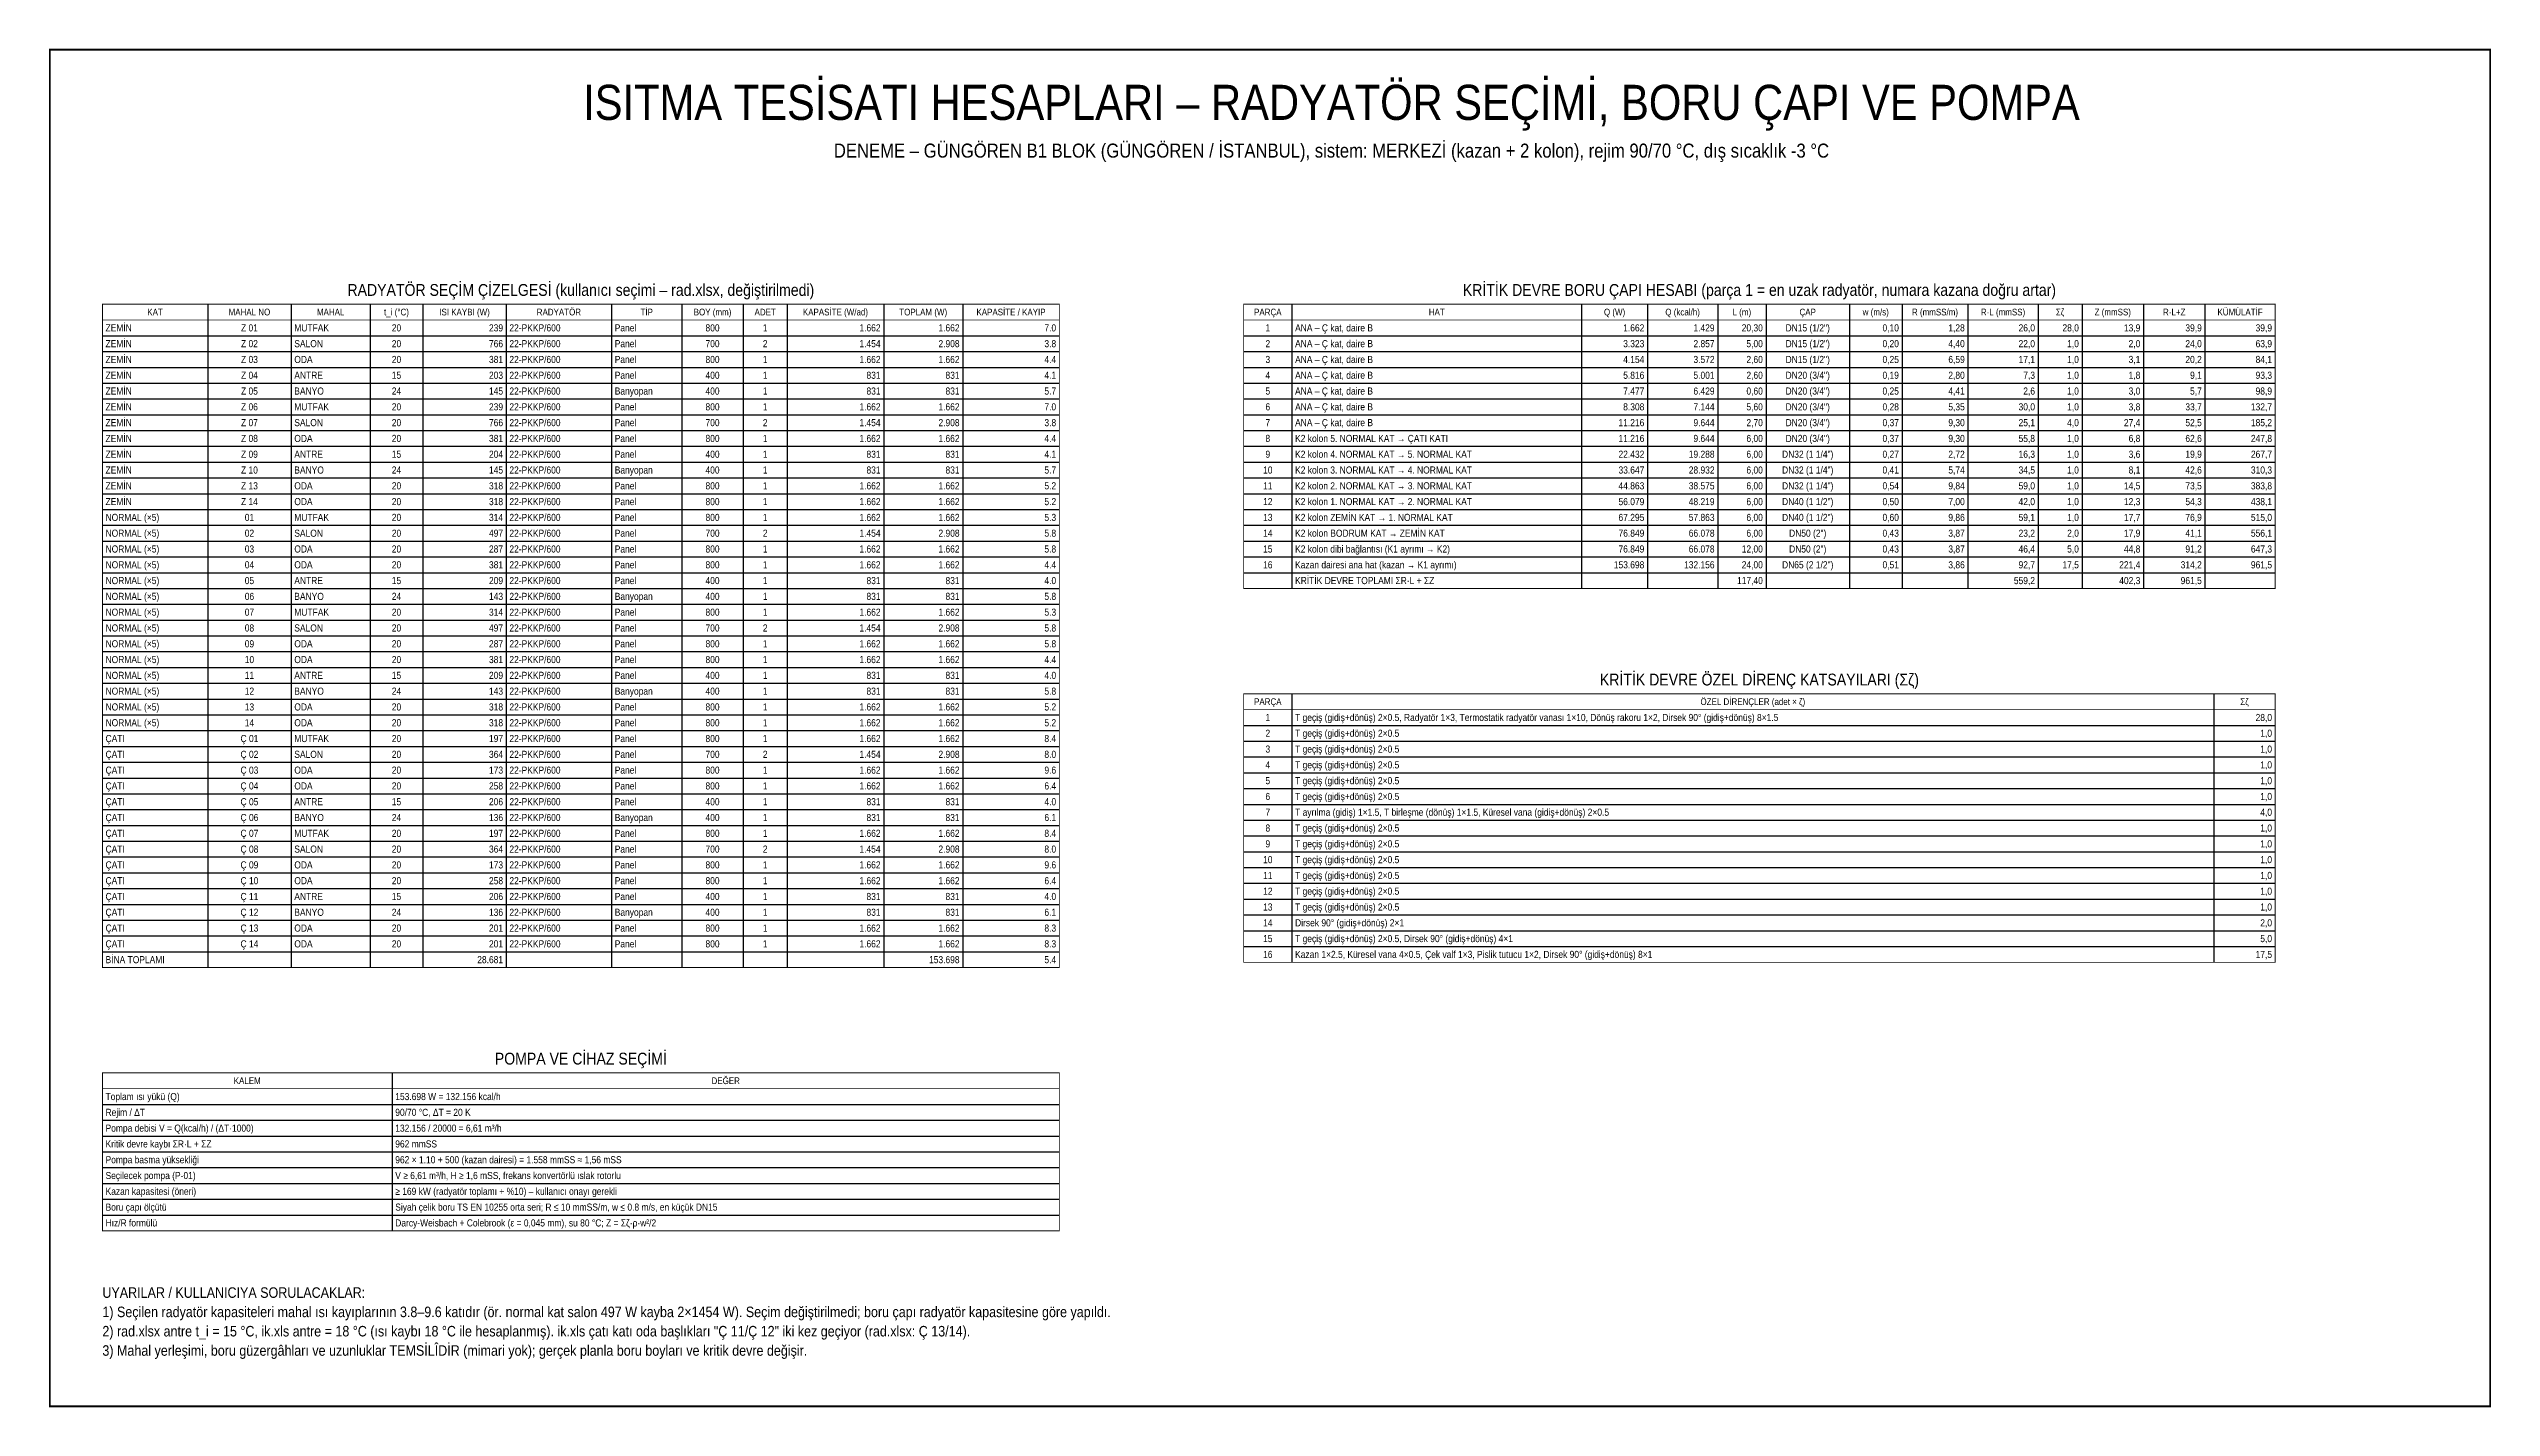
# Model space of a CAD drawing. Header units: centimetres. Extents: x -61 to 10101, y -10257 to 1521.
# Drawn here: x -61 to 2721, y -10257 to -8709 of the extents above; entities that cross this region are included whole.
import ezdxf
from ezdxf.enums import TextEntityAlignment as Align

# ---------------------------------------------------------------- set-up
doc = ezdxf.new("R2010")
doc.units = ezdxf.units.CM
for name, color, linetype in [('ROTAS-BASLIK', 7, 'Continuous'), ('ROTAS-DENEME', 1, 'Continuous'), ('ROTAS-PAFTA', 7, 'Continuous'), ('ROTAS-TABLO', 7, 'Continuous'), ('ROTAS-YAZI', 7, 'Continuous')]:
    doc.layers.add(name, color=color, linetype=linetype)
doc.styles.add('ROTAS', font='arial.ttf')

msp = doc.modelspace()

# ---------------------------------------------------------------- texts
at = {"layer": 'ROTAS-BASLIK', "style": 'ROTAS', "width": 0.85}
for s, height, p in [('ISITMA TESİSATI HESAPLARI – RADYATÖR SEÇİMİ, BORU ÇAPI VE POMPA', 40, (1400, -8770)), ('RADYATÖR SEÇİM ÇİZELGESİ (kullanıcı seçimi – rad.xlsx, değiştirilmedi)', 13.5, (545, -8983.8)), ('KRİTİK DEVRE BORU ÇAPI HESABI (parça 1 = en uzak radyatör, numara kazana doğru artar)', 13.5, (1887.5, -8983.8)), ('KRİTİK DEVRE ÖZEL DİRENÇ KATSAYILARI (Σζ)', 13.5, (1887.5, -9427.8)), ('POMPA VE CİHAZ SEÇİMİ', 13.5, (545, -9859.8))]:
    msp.add_text(s, height=height, dxfattribs=at).set_placement(p, align=Align.MIDDLE_CENTER)
at = {"layer": 'ROTAS-DENEME', "style": 'ROTAS', "width": 0.85}
msp.add_text('DENEME – GÜNGÖREN B1 BLOK (GÜNGÖREN / İSTANBUL), sistem: MERKEZİ (kazan + 2 kolon), rejim 90/70 °C, dış sıcaklık -3 °C', height=16, dxfattribs=at).set_placement((1400, -8825), align=Align.MIDDLE_CENTER)
msp.add_text('UYARILAR / KULLANICIYA SORULACAKLAR:', height=12, dxfattribs=at).set_placement((0, -10136), align=Align.BOTTOM_LEFT)
at = {"layer": 'ROTAS-TABLO', "style": 'ROTAS', "width": 0.85}
for s, height, p in [('KAT', 7.65, (60, -9009)), ('MAHAL NO', 7.65, (167.5, -9009)), ('MAHAL', 7.65, (260, -9009)), ('t_i (°C)', 7.65, (335, -9009)), ('ISI KAYBI (W)', 7.65, (412.5, -9009)), ('RADYATÖR', 7.65, (520, -9009)), ('TİP', 7.65, (620, -9009)), ('BOY (mm)', 7.65, (695, -9009)), ('ADET', 7.65, (755, -9009)), ('KAPASİTE (W/ad)', 7.65, (835, -9009)), ('TOPLAM (W)', 7.65, (935, -9009)), ('KAPASİTE / KAYIP', 7.65, (1035, -9009)), ('PARÇA', 7.65, (1327.5, -9009)), ('HAT', 7.65, (1520, -9009)), ('Q (W)', 7.65, (1722.5, -9009)), ('Q (kcal/h)', 7.65, (1800, -9009)), ('L (m)', 7.65, (1867.5, -9009)), ('ÇAP', 7.65, (1942.5, -9009)), ('w (m/s)', 7.65, (2020, -9009)), ('R (mmSS/m)', 7.65, (2087.5, -9009)), ('R·L (mmSS)', 7.65, (2165, -9009)), ('Σζ', 7.65, (2230, -9009)), ('Z (mmSS)', 7.65, (2290, -9009)), ('R·L+Z', 7.65, (2360, -9009)), ('KÜMÜLATİF', 7.65, (2435, -9009)), ('Z 01', 8.1, (167.5, -9027)), ('Z 02', 8.1, (167.5, -9045)), ('20', 8.1, (335, -9027)), ('20', 8.1, (335, -9045)), ('800', 8.1, (695, -9027)), ('700', 8.1, (695, -9045)), ('2', 8.1, (755, -9045)), ('1', 8.1, (755, -9027)), ('2', 8.1, (1327.5, -9045)), ('1', 8.1, (1327.5, -9027)), ('DN15 (1/2")', 8.1, (1942.5, -9027)), ('DN15 (1/2")', 8.1, (1942.5, -9045)), ('Z 03', 8.1, (167.5, -9063)), ('20', 8.1, (335, -9063)), ('800', 8.1, (695, -9063)), ('1', 8.1, (755, -9063)), ('3', 8.1, (1327.5, -9063)), ('DN15 (1/2")', 8.1, (1942.5, -9063)), ('Z 04', 8.1, (167.5, -9081)), ('Z 05', 8.1, (167.5, -9099)), ('24', 8.1, (335, -9099)), ('15', 8.1, (335, -9081)), ('400', 8.1, (695, -9081)), ('400', 8.1, (695, -9099)), ('1', 8.1, (755, -9081)), ('1', 8.1, (755, -9099)), ('4', 8.1, (1327.5, -9081)), ('5', 8.1, (1327.5, -9099)), ('DN20 (3/4")', 8.1, (1942.5, -9081)), ('DN20 (3/4")', 8.1, (1942.5, -9099)), ('Z 06', 8.1, (167.5, -9117)), ('20', 8.1, (335, -9117)), ('800', 8.1, (695, -9117)), ('1', 8.1, (755, -9117)), ('6', 8.1, (1327.5, -9117)), ('DN20 (3/4")', 8.1, (1942.5, -9117)), ('Z 07', 8.1, (167.5, -9135)), ('Z 08', 8.1, (167.5, -9153)), ('20', 8.1, (335, -9135)), ('20', 8.1, (335, -9153)), ('800', 8.1, (695, -9153)), ('700', 8.1, (695, -9135)), ('2', 8.1, (755, -9135)), ('1', 8.1, (755, -9153)), ('8', 8.1, (1327.5, -9153)), ('7', 8.1, (1327.5, -9135)), ('DN20 (3/4")', 8.1, (1942.5, -9135)), ('DN20 (3/4")', 8.1, (1942.5, -9153)), ('Z 09', 8.1, (167.5, -9171)), ('15', 8.1, (335, -9171)), ('400', 8.1, (695, -9171)), ('1', 8.1, (755, -9171)), ('9', 8.1, (1327.5, -9171)), ('DN32 (1 1/4")', 8.1, (1942.5, -9171)), ('Z 10', 8.1, (167.5, -9189)), ('Z 13', 8.1, (167.5, -9207)), ('24', 8.1, (335, -9189)), ('20', 8.1, (335, -9207)), ('400', 8.1, (695, -9189)), ('800', 8.1, (695, -9207)), ('1', 8.1, (755, -9189)), ('1', 8.1, (755, -9207)), ('10', 8.1, (1327.5, -9189)), ('11', 8.1, (1327.5, -9207)), ('DN32 (1 1/4")', 8.1, (1942.5, -9189)), ('DN32 (1 1/4")', 8.1, (1942.5, -9207)), ('Z 14', 8.1, (167.5, -9225)), ('20', 8.1, (335, -9225)), ('800', 8.1, (695, -9225)), ('1', 8.1, (755, -9225)), ('12', 8.1, (1327.5, -9225)), ('DN40 (1 1/2")', 8.1, (1942.5, -9225)), ('01', 8.1, (167.5, -9243)), ('02', 8.1, (167.5, -9261)), ('20', 8.1, (335, -9243)), ('20', 8.1, (335, -9261)), ('800', 8.1, (695, -9243)), ('700', 8.1, (695, -9261)), ('2', 8.1, (755, -9261)), ('1', 8.1, (755, -9243)), ('13', 8.1, (1327.5, -9243)), ('14', 8.1, (1327.5, -9261)), ('DN40 (1 1/2")', 8.1, (1942.5, -9243)), ('DN50 (2")', 8.1, (1942.5, -9261)), ('03', 8.1, (167.5, -9279)), ('20', 8.1, (335, -9279)), ('800', 8.1, (695, -9279)), ('1', 8.1, (755, -9279)), ('15', 8.1, (1327.5, -9279)), ('DN50 (2")', 8.1, (1942.5, -9279)), ('04', 8.1, (167.5, -9297)), ('05', 8.1, (167.5, -9315)), ('20', 8.1, (335, -9297)), ('15', 8.1, (335, -9315)), ('400', 8.1, (695, -9315)), ('800', 8.1, (695, -9297)), ('1', 8.1, (755, -9297)), ('1', 8.1, (755, -9315)), ('16', 8.1, (1327.5, -9297)), ('DN65 (2 1/2")', 8.1, (1942.5, -9297)), ('06', 8.1, (167.5, -9333)), ('07', 8.1, (167.5, -9351)), ('24', 8.1, (335, -9333)), ('20', 8.1, (335, -9351)), ('400', 8.1, (695, -9333)), ('800', 8.1, (695, -9351)), ('1', 8.1, (755, -9333)), ('1', 8.1, (755, -9351)), ('08', 8.1, (167.5, -9369)), ('20', 8.1, (335, -9369)), ('700', 8.1, (695, -9369)), ('2', 8.1, (755, -9369)), ('09', 8.1, (167.5, -9387)), ('10', 8.1, (167.5, -9405)), ('20', 8.1, (335, -9387)), ('20', 8.1, (335, -9405)), ('800', 8.1, (695, -9387)), ('800', 8.1, (695, -9405)), ('1', 8.1, (755, -9387)), ('1', 8.1, (755, -9405)), ('11', 8.1, (167.5, -9423)), ('15', 8.1, (335, -9423)), ('400', 8.1, (695, -9423)), ('1', 8.1, (755, -9423)), ('12', 8.1, (167.5, -9441)), ('13', 8.1, (167.5, -9459)), ('24', 8.1, (335, -9441)), ('20', 8.1, (335, -9459)), ('400', 8.1, (695, -9441)), ('800', 8.1, (695, -9459)), ('1', 8.1, (755, -9441)), ('1', 8.1, (755, -9459)), ('PARÇA', 7.65, (1327.5, -9453)), ('ÖZEL DİRENÇLER (adet × ζ)', 7.65, (1880, -9453)), ('Σζ', 7.65, (2440, -9453)), ('14', 8.1, (167.5, -9477)), ('20', 8.1, (335, -9477)), ('800', 8.1, (695, -9477)), ('1', 8.1, (755, -9477)), ('2', 8.1, (1327.5, -9489)), ('1', 8.1, (1327.5, -9471)), ('Ç 01', 8.1, (167.5, -9495)), ('Ç 02', 8.1, (167.5, -9513)), ('20', 8.1, (335, -9495)), ('20', 8.1, (335, -9513)), ('800', 8.1, (695, -9495)), ('700', 8.1, (695, -9513)), ('2', 8.1, (755, -9513)), ('1', 8.1, (755, -9495)), ('3', 8.1, (1327.5, -9507)), ('Ç 03', 8.1, (167.5, -9531)), ('20', 8.1, (335, -9531)), ('800', 8.1, (695, -9531)), ('1', 8.1, (755, -9531)), ('4', 8.1, (1327.5, -9525)), ('5', 8.1, (1327.5, -9543)), ('Ç 04', 8.1, (167.5, -9549)), ('Ç 05', 8.1, (167.5, -9567)), ('20', 8.1, (335, -9549)), ('15', 8.1, (335, -9567)), ('400', 8.1, (695, -9567)), ('800', 8.1, (695, -9549)), ('1', 8.1, (755, -9549)), ('1', 8.1, (755, -9567)), ('6', 8.1, (1327.5, -9561)), ('Ç 06', 8.1, (167.5, -9585)), ('24', 8.1, (335, -9585)), ('400', 8.1, (695, -9585)), ('1', 8.1, (755, -9585)), ('8', 8.1, (1327.5, -9597)), ('7', 8.1, (1327.5, -9579)), ('Ç 07', 8.1, (167.5, -9603)), ('Ç 08', 8.1, (167.5, -9621)), ('20', 8.1, (335, -9603)), ('20', 8.1, (335, -9621)), ('800', 8.1, (695, -9603)), ('700', 8.1, (695, -9621)), ('2', 8.1, (755, -9621)), ('1', 8.1, (755, -9603)), ('9', 8.1, (1327.5, -9615)), ('Ç 09', 8.1, (167.5, -9639)), ('Ç 10', 8.1, (167.5, -9657)), ('20', 8.1, (335, -9639)), ('20', 8.1, (335, -9657)), ('800', 8.1, (695, -9639)), ('800', 8.1, (695, -9657)), ('1', 8.1, (755, -9639)), ('1', 8.1, (755, -9657)), ('10', 8.1, (1327.5, -9633)), ('11', 8.1, (1327.5, -9651)), ('Ç 11', 8.1, (167.5, -9675)), ('15', 8.1, (335, -9675)), ('400', 8.1, (695, -9675)), ('1', 8.1, (755, -9675)), ('12', 8.1, (1327.5, -9669)), ('Ç 12', 8.1, (167.5, -9693)), ('Ç 13', 8.1, (167.5, -9711)), ('24', 8.1, (335, -9693)), ('20', 8.1, (335, -9711)), ('400', 8.1, (695, -9693)), ('800', 8.1, (695, -9711)), ('1', 8.1, (755, -9693)), ('1', 8.1, (755, -9711)), ('13', 8.1, (1327.5, -9687)), ('14', 8.1, (1327.5, -9705)), ('Ç 14', 8.1, (167.5, -9729)), ('20', 8.1, (335, -9729)), ('800', 8.1, (695, -9729)), ('1', 8.1, (755, -9729)), ('15', 8.1, (1327.5, -9723)), ('16', 8.1, (1327.5, -9741)), ('KALEM', 7.65, (165, -9885)), ('DEĞER', 7.65, (710, -9885))]:
    msp.add_text(s, height=height, dxfattribs=at).set_placement(p, align=Align.MIDDLE_CENTER)
for s, p in [('ZEMİN', (3.6, -9027)), ('ZEMİN', (3.6, -9045)), ('SALON', (218.6, -9045)), ('MUTFAK', (218.6, -9027)), ('22-PKKP/600', (463.6, -9027)), ('22-PKKP/600', (463.6, -9045)), ('Panel', (583.6, -9027)), ('Panel', (583.6, -9045)), ('ANA – Ç kat, daire B', (1358.6, -9027)), ('ANA – Ç kat, daire B', (1358.6, -9045)), ('ZEMİN', (3.6, -9063)), ('ODA', (218.6, -9063)), ('22-PKKP/600', (463.6, -9063)), ('Panel', (583.6, -9063)), ('ANA – Ç kat, daire B', (1358.6, -9063)), ('ZEMİN', (3.6, -9081)), ('ZEMİN', (3.6, -9099)), ('ANTRE', (218.6, -9081)), ('BANYO', (218.6, -9099)), ('22-PKKP/600', (463.6, -9081)), ('22-PKKP/600', (463.6, -9099)), ('Panel', (583.6, -9081)), ('Banyopan', (583.6, -9099)), ('ANA – Ç kat, daire B', (1358.6, -9081)), ('ANA – Ç kat, daire B', (1358.6, -9099)), ('ZEMİN', (3.6, -9117)), ('MUTFAK', (218.6, -9117)), ('22-PKKP/600', (463.6, -9117)), ('Panel', (583.6, -9117)), ('ANA – Ç kat, daire B', (1358.6, -9117)), ('ZEMİN', (3.6, -9135)), ('ZEMİN', (3.6, -9153)), ('SALON', (218.6, -9135)), ('ODA', (218.6, -9153)), ('22-PKKP/600', (463.6, -9135)), ('22-PKKP/600', (463.6, -9153)), ('Panel', (583.6, -9135)), ('Panel', (583.6, -9153)), ('ANA – Ç kat, daire B', (1358.6, -9135)), ('K2 kolon 5. NORMAL KAT → ÇATI KATI', (1358.6, -9153)), ('ZEMİN', (3.6, -9171)), ('ANTRE', (218.6, -9171)), ('22-PKKP/600', (463.6, -9171)), ('Panel', (583.6, -9171)), ('K2 kolon 4. NORMAL KAT → 5. NORMAL KAT', (1358.6, -9171)), ('ZEMİN', (3.6, -9189)), ('ZEMİN', (3.6, -9207)), ('ODA', (218.6, -9207)), ('BANYO', (218.6, -9189)), ('22-PKKP/600', (463.6, -9189)), ('22-PKKP/600', (463.6, -9207)), ('Banyopan', (583.6, -9189)), ('Panel', (583.6, -9207)), ('K2 kolon 3. NORMAL KAT → 4. NORMAL KAT', (1358.6, -9189)), ('K2 kolon 2. NORMAL KAT → 3. NORMAL KAT', (1358.6, -9207)), ('ZEMİN', (3.6, -9225)), ('ODA', (218.6, -9225)), ('22-PKKP/600', (463.6, -9225)), ('Panel', (583.6, -9225)), ('K2 kolon 1. NORMAL KAT → 2. NORMAL KAT', (1358.6, -9225)), ('NORMAL (×5)', (3.6, -9243)), ('NORMAL (×5)', (3.6, -9261)), ('SALON', (218.6, -9261)), ('MUTFAK', (218.6, -9243)), ('22-PKKP/600', (463.6, -9243)), ('22-PKKP/600', (463.6, -9261)), ('Panel', (583.6, -9243)), ('Panel', (583.6, -9261)), ('K2 kolon ZEMİN KAT → 1. NORMAL KAT', (1358.6, -9243)), ('K2 kolon BODRUM KAT → ZEMİN KAT', (1358.6, -9261)), ('NORMAL (×5)', (3.6, -9279)), ('ODA', (218.6, -9279)), ('22-PKKP/600', (463.6, -9279)), ('Panel', (583.6, -9279)), ('K2 kolon dibi bağlantısı (K1 ayrımı → K2)', (1358.6, -9279)), ('NORMAL (×5)', (3.6, -9297)), ('NORMAL (×5)', (3.6, -9315)), ('ANTRE', (218.6, -9315)), ('ODA', (218.6, -9297)), ('22-PKKP/600', (463.6, -9297)), ('22-PKKP/600', (463.6, -9315)), ('Panel', (583.6, -9297)), ('Panel', (583.6, -9315)), ('Kazan dairesi ana hat (kazan → K1 ayrımı)', (1358.6, -9297)), ('KRİTİK DEVRE TOPLAMI ΣR·L + ΣZ', (1358.6, -9315)), ('NORMAL (×5)', (3.6, -9333)), ('NORMAL (×5)', (3.6, -9351)), ('BANYO', (218.6, -9333)), ('MUTFAK', (218.6, -9351)), ('22-PKKP/600', (463.6, -9333)), ('22-PKKP/600', (463.6, -9351)), ('Banyopan', (583.6, -9333)), ('Panel', (583.6, -9351)), ('NORMAL (×5)', (3.6, -9369)), ('SALON', (218.6, -9369)), ('22-PKKP/600', (463.6, -9369)), ('Panel', (583.6, -9369)), ('NORMAL (×5)', (3.6, -9387)), ('NORMAL (×5)', (3.6, -9405)), ('ODA', (218.6, -9387)), ('ODA', (218.6, -9405)), ('22-PKKP/600', (463.6, -9387)), ('22-PKKP/600', (463.6, -9405)), ('Panel', (583.6, -9387)), ('Panel', (583.6, -9405)), ('NORMAL (×5)', (3.6, -9423)), ('ANTRE', (218.6, -9423)), ('22-PKKP/600', (463.6, -9423)), ('Panel', (583.6, -9423)), ('NORMAL (×5)', (3.6, -9441)), ('NORMAL (×5)', (3.6, -9459)), ('ODA', (218.6, -9459)), ('BANYO', (218.6, -9441)), ('22-PKKP/600', (463.6, -9441)), ('22-PKKP/600', (463.6, -9459)), ('Banyopan', (583.6, -9441)), ('Panel', (583.6, -9459)), ('NORMAL (×5)', (3.6, -9477)), ('ODA', (218.6, -9477)), ('22-PKKP/600', (463.6, -9477)), ('Panel', (583.6, -9477)), ('T geçiş (gidiş+dönüş) 2×0.5, Radyatör 1×3, Termostatik radyatör vanası 1×10, Dönüş rakoru 1×2, Dirsek 90° (gidiş+dönüş) 8×1.5', (1358.6, -9471)), ('T geçiş (gidiş+dönüş) 2×0.5', (1358.6, -9489)), ('ÇATI', (3.6, -9495)), ('ÇATI', (3.6, -9513)), ('SALON', (218.6, -9513)), ('MUTFAK', (218.6, -9495)), ('22-PKKP/600', (463.6, -9495)), ('22-PKKP/600', (463.6, -9513)), ('Panel', (583.6, -9495)), ('Panel', (583.6, -9513)), ('T geçiş (gidiş+dönüş) 2×0.5', (1358.6, -9507)), ('ÇATI', (3.6, -9531)), ('ODA', (218.6, -9531)), ('22-PKKP/600', (463.6, -9531)), ('Panel', (583.6, -9531)), ('T geçiş (gidiş+dönüş) 2×0.5', (1358.6, -9525)), ('T geçiş (gidiş+dönüş) 2×0.5', (1358.6, -9543)), ('ÇATI', (3.6, -9549)), ('ÇATI', (3.6, -9567)), ('ANTRE', (218.6, -9567)), ('ODA', (218.6, -9549)), ('22-PKKP/600', (463.6, -9549)), ('22-PKKP/600', (463.6, -9567)), ('Panel', (583.6, -9549)), ('Panel', (583.6, -9567)), ('T geçiş (gidiş+dönüş) 2×0.5', (1358.6, -9561)), ('ÇATI', (3.6, -9585)), ('BANYO', (218.6, -9585)), ('22-PKKP/600', (463.6, -9585)), ('Banyopan', (583.6, -9585)), ('T ayrılma (gidiş) 1×1.5, T birleşme (dönüş) 1×1.5, Küresel vana (gidiş+dönüş) 2×0.5', (1358.6, -9579)), ('T geçiş (gidiş+dönüş) 2×0.5', (1358.6, -9597)), ('ÇATI', (3.6, -9603)), ('ÇATI', (3.6, -9621)), ('SALON', (218.6, -9621)), ('MUTFAK', (218.6, -9603)), ('22-PKKP/600', (463.6, -9603)), ('22-PKKP/600', (463.6, -9621)), ('Panel', (583.6, -9603)), ('Panel', (583.6, -9621)), ('T geçiş (gidiş+dönüş) 2×0.5', (1358.6, -9615)), ('ÇATI', (3.6, -9639)), ('ÇATI', (3.6, -9657)), ('ODA', (218.6, -9639)), ('ODA', (218.6, -9657)), ('22-PKKP/600', (463.6, -9639)), ('22-PKKP/600', (463.6, -9657)), ('Panel', (583.6, -9639)), ('Panel', (583.6, -9657)), ('T geçiş (gidiş+dönüş) 2×0.5', (1358.6, -9633)), ('T geçiş (gidiş+dönüş) 2×0.5', (1358.6, -9651)), ('ÇATI', (3.6, -9675)), ('ANTRE', (218.6, -9675)), ('22-PKKP/600', (463.6, -9675)), ('Panel', (583.6, -9675)), ('T geçiş (gidiş+dönüş) 2×0.5', (1358.6, -9669)), ('ÇATI', (3.6, -9693)), ('ÇATI', (3.6, -9711)), ('ODA', (218.6, -9711)), ('BANYO', (218.6, -9693)), ('22-PKKP/600', (463.6, -9693)), ('22-PKKP/600', (463.6, -9711)), ('Banyopan', (583.6, -9693)), ('Panel', (583.6, -9711)), ('T geçiş (gidiş+dönüş) 2×0.5', (1358.6, -9687)), ('Dirsek 90° (gidiş+dönüş) 2×1', (1358.6, -9705)), ('ÇATI', (3.6, -9729)), ('ODA', (218.6, -9729)), ('22-PKKP/600', (463.6, -9729)), ('Panel', (583.6, -9729)), ('T geçiş (gidiş+dönüş) 2×0.5, Dirsek 90° (gidiş+dönüş) 4×1', (1358.6, -9723)), ('Kazan 1×2.5, Küresel vana 4×0.5, Çek valf 1×3, Pislik tutucu 1×2, Dirsek 90° (gidiş+dönüş) 8×1', (1358.6, -9741)), ('BİNA TOPLAMI', (3.6, -9747)), ('Toplam ısı yükü (Q)', (3.6, -9903)), ('153.698 W = 132.156 kcal/h', (333.6, -9903)), ('Rejim / ΔT', (3.6, -9921)), ('90/70 °C, ΔT = 20 K', (333.6, -9921)), ('Pompa debisi V = Q(kcal/h) / (ΔT·1000)', (3.6, -9939)), ('Kritik devre kaybı ΣR·L + ΣZ', (3.6, -9957)), ('962 mmSS', (333.6, -9957)), ('132.156 / 20000 = 6,61 m³/h', (333.6, -9939)), ('Pompa basma yüksekliği', (3.6, -9975)), ('962 × 1.10 + 500 (kazan dairesi) = 1.558 mmSS ≈ 1,56 mSS', (333.6, -9975)), ('Seçilecek pompa (P-01)', (3.6, -9993)), ('Kazan kapasitesi (öneri)', (3.6, -10011)), ('V ≥ 6,61 m³/h, H ≥ 1,6 mSS, frekans konvertörlü ıslak rotorlu', (333.6, -9993)), ('≥ 169 kW (radyatör toplamı + %10) – kullanıcı onayı gerekli', (333.6, -10011)), ('Boru çapı ölçütü', (3.6, -10029)), ('Hız/R formülü', (3.6, -10047)), ('Siyah çelik boru TS EN 10255 orta seri; R ≤ 10 mmSS/m, w ≤ 0.8 m/s, en küçük DN15', (333.6, -10029)), ('Darcy-Weisbach + Colebrook (ε = 0,045 mm), su 80 °C; Z = Σζ·ρ·w²/2', (333.6, -10047))]:
    msp.add_text(s, height=8.1, dxfattribs=at).set_placement(p, align=Align.MIDDLE_LEFT)
for s, p in [('239', (456.4, -9027)), ('766', (456.4, -9045)), ('1.662', (886.4, -9027)), ('1.454', (886.4, -9045)), ('2.908', (976.4, -9045)), ('1.662', (976.4, -9027)), ('3.8', (1086.4, -9045)), ('7.0', (1086.4, -9027)), ('3.323', (1756.4, -9045)), ('1.662', (1756.4, -9027)), ('2.857', (1836.4, -9045)), ('1.429', (1836.4, -9027)), ('20,30', (1891.4, -9027)), ('5,00', (1891.4, -9045)), ('0,10', (2046.4, -9027)), ('0,20', (2046.4, -9045)), ('4,40', (2121.4, -9045)), ('1,28', (2121.4, -9027)), ('26,0', (2201.4, -9027)), ('22,0', (2201.4, -9045)), ('28,0', (2251.4, -9027)), ('1,0', (2251.4, -9045)), ('13,9', (2321.4, -9027)), ('2,0', (2321.4, -9045)), ('39,9', (2391.4, -9027)), ('24,0', (2391.4, -9045)), ('39,9', (2471.4, -9027)), ('63,9', (2471.4, -9045)), ('381', (456.4, -9063)), ('1.662', (886.4, -9063)), ('1.662', (976.4, -9063)), ('4.4', (1086.4, -9063)), ('4.154', (1756.4, -9063)), ('3.572', (1836.4, -9063)), ('2,60', (1891.4, -9063)), ('0,25', (2046.4, -9063)), ('6,59', (2121.4, -9063)), ('17,1', (2201.4, -9063)), ('1,0', (2251.4, -9063)), ('3,1', (2321.4, -9063)), ('20,2', (2391.4, -9063)), ('84,1', (2471.4, -9063)), ('203', (456.4, -9081)), ('145', (456.4, -9099)), ('831', (886.4, -9081)), ('831', (886.4, -9099)), ('831', (976.4, -9081)), ('831', (976.4, -9099)), ('4.1', (1086.4, -9081)), ('5.7', (1086.4, -9099)), ('5.816', (1756.4, -9081)), ('7.477', (1756.4, -9099)), ('5.001', (1836.4, -9081)), ('6.429', (1836.4, -9099)), ('0,60', (1891.4, -9099)), ('2,60', (1891.4, -9081)), ('0,19', (2046.4, -9081)), ('0,25', (2046.4, -9099)), ('4,41', (2121.4, -9099)), ('2,80', (2121.4, -9081)), ('7,3', (2201.4, -9081)), ('2,6', (2201.4, -9099)), ('1,0', (2251.4, -9081)), ('1,0', (2251.4, -9099)), ('3,0', (2321.4, -9099)), ('1,8', (2321.4, -9081)), ('5,7', (2391.4, -9099)), ('9,1', (2391.4, -9081)), ('93,3', (2471.4, -9081)), ('98,9', (2471.4, -9099)), ('239', (456.4, -9117)), ('1.662', (886.4, -9117)), ('1.662', (976.4, -9117)), ('7.0', (1086.4, -9117)), ('8.308', (1756.4, -9117)), ('7.144', (1836.4, -9117)), ('5,60', (1891.4, -9117)), ('0,28', (2046.4, -9117)), ('5,35', (2121.4, -9117)), ('30,0', (2201.4, -9117)), ('1,0', (2251.4, -9117)), ('3,8', (2321.4, -9117)), ('33,7', (2391.4, -9117)), ('132,7', (2471.4, -9117)), ('381', (456.4, -9153)), ('766', (456.4, -9135)), ('1.454', (886.4, -9135)), ('1.662', (886.4, -9153)), ('2.908', (976.4, -9135)), ('1.662', (976.4, -9153)), ('4.4', (1086.4, -9153)), ('3.8', (1086.4, -9135)), ('11.216', (1756.4, -9135)), ('11.216', (1756.4, -9153)), ('9.644', (1836.4, -9135)), ('9.644', (1836.4, -9153)), ('2,70', (1891.4, -9135)), ('6,00', (1891.4, -9153)), ('0,37', (2046.4, -9135)), ('0,37', (2046.4, -9153)), ('9,30', (2121.4, -9135)), ('9,30', (2121.4, -9153)), ('55,8', (2201.4, -9153)), ('25,1', (2201.4, -9135)), ('4,0', (2251.4, -9135)), ('1,0', (2251.4, -9153)), ('27,4', (2321.4, -9135)), ('6,8', (2321.4, -9153)), ('52,5', (2391.4, -9135)), ('62,6', (2391.4, -9153)), ('247,8', (2471.4, -9153)), ('185,2', (2471.4, -9135)), ('204', (456.4, -9171)), ('831', (886.4, -9171)), ('831', (976.4, -9171)), ('4.1', (1086.4, -9171)), ('22.432', (1756.4, -9171)), ('19.288', (1836.4, -9171)), ('6,00', (1891.4, -9171)), ('0,27', (2046.4, -9171)), ('2,72', (2121.4, -9171)), ('16,3', (2201.4, -9171)), ('1,0', (2251.4, -9171)), ('3,6', (2321.4, -9171)), ('19,9', (2391.4, -9171)), ('267,7', (2471.4, -9171)), ('318', (456.4, -9207)), ('145', (456.4, -9189)), ('1.662', (886.4, -9207)), ('831', (886.4, -9189)), ('1.662', (976.4, -9207)), ('831', (976.4, -9189)), ('5.7', (1086.4, -9189)), ('5.2', (1086.4, -9207)), ('44.863', (1756.4, -9207)), ('33.647', (1756.4, -9189)), ('38.575', (1836.4, -9207)), ('28.932', (1836.4, -9189)), ('6,00', (1891.4, -9189)), ('6,00', (1891.4, -9207)), ('0,41', (2046.4, -9189)), ('0,54', (2046.4, -9207)), ('5,74', (2121.4, -9189)), ('9,84', (2121.4, -9207)), ('34,5', (2201.4, -9189)), ('59,0', (2201.4, -9207)), ('1,0', (2251.4, -9189)), ('1,0', (2251.4, -9207)), ('14,5', (2321.4, -9207)), ('8,1', (2321.4, -9189)), ('42,6', (2391.4, -9189)), ('73,5', (2391.4, -9207)), ('310,3', (2471.4, -9189)), ('383,8', (2471.4, -9207)), ('318', (456.4, -9225)), ('1.662', (886.4, -9225)), ('1.662', (976.4, -9225)), ('5.2', (1086.4, -9225)), ('56.079', (1756.4, -9225)), ('48.219', (1836.4, -9225)), ('6,00', (1891.4, -9225)), ('0,50', (2046.4, -9225)), ('7,00', (2121.4, -9225)), ('42,0', (2201.4, -9225)), ('1,0', (2251.4, -9225)), ('12,3', (2321.4, -9225)), ('54,3', (2391.4, -9225)), ('438,1', (2471.4, -9225)), ('497', (456.4, -9261)), ('314', (456.4, -9243)), ('1.662', (886.4, -9243)), ('1.454', (886.4, -9261)), ('2.908', (976.4, -9261)), ('1.662', (976.4, -9243)), ('5.3', (1086.4, -9243)), ('5.8', (1086.4, -9261)), ('67.295', (1756.4, -9243)), ('76.849', (1756.4, -9261)), ('57.863', (1836.4, -9243)), ('66.078', (1836.4, -9261)), ('6,00', (1891.4, -9243)), ('6,00', (1891.4, -9261)), ('0,60', (2046.4, -9243)), ('0,43', (2046.4, -9261)), ('3,87', (2121.4, -9261)), ('9,86', (2121.4, -9243)), ('59,1', (2201.4, -9243)), ('23,2', (2201.4, -9261)), ('2,0', (2251.4, -9261)), ('1,0', (2251.4, -9243)), ('17,7', (2321.4, -9243)), ('17,9', (2321.4, -9261)), ('41,1', (2391.4, -9261)), ('76,9', (2391.4, -9243)), ('515,0', (2471.4, -9243)), ('556,1', (2471.4, -9261)), ('287', (456.4, -9279)), ('1.662', (886.4, -9279)), ('1.662', (976.4, -9279)), ('5.8', (1086.4, -9279)), ('76.849', (1756.4, -9279)), ('66.078', (1836.4, -9279)), ('12,00', (1891.4, -9279)), ('0,43', (2046.4, -9279)), ('3,87', (2121.4, -9279)), ('46,4', (2201.4, -9279)), ('5,0', (2251.4, -9279)), ('44,8', (2321.4, -9279)), ('91,2', (2391.4, -9279)), ('647,3', (2471.4, -9279)), ('381', (456.4, -9297)), ('209', (456.4, -9315)), ('1.662', (886.4, -9297)), ('831', (886.4, -9315)), ('1.662', (976.4, -9297)), ('831', (976.4, -9315)), ('4.4', (1086.4, -9297)), ('4.0', (1086.4, -9315)), ('153.698', (1756.4, -9297)), ('132.156', (1836.4, -9297)), ('117,40', (1891.4, -9315)), ('24,00', (1891.4, -9297)), ('0,51', (2046.4, -9297)), ('3,86', (2121.4, -9297)), ('559,2', (2201.4, -9315)), ('92,7', (2201.4, -9297)), ('17,5', (2251.4, -9297)), ('402,3', (2321.4, -9315)), ('221,4', (2321.4, -9297)), ('314,2', (2391.4, -9297)), ('961,5', (2391.4, -9315)), ('961,5', (2471.4, -9297)), ('314', (456.4, -9351)), ('143', (456.4, -9333)), ('1.662', (886.4, -9351)), ('831', (886.4, -9333)), ('1.662', (976.4, -9351)), ('831', (976.4, -9333)), ('5.8', (1086.4, -9333)), ('5.3', (1086.4, -9351)), ('497', (456.4, -9369)), ('1.454', (886.4, -9369)), ('2.908', (976.4, -9369)), ('5.8', (1086.4, -9369)), ('381', (456.4, -9405)), ('287', (456.4, -9387)), ('1.662', (886.4, -9387)), ('1.662', (886.4, -9405)), ('1.662', (976.4, -9387)), ('1.662', (976.4, -9405)), ('4.4', (1086.4, -9405)), ('5.8', (1086.4, -9387)), ('209', (456.4, -9423)), ('831', (886.4, -9423)), ('831', (976.4, -9423)), ('4.0', (1086.4, -9423)), ('318', (456.4, -9459)), ('143', (456.4, -9441)), ('1.662', (886.4, -9459)), ('831', (886.4, -9441)), ('1.662', (976.4, -9459)), ('831', (976.4, -9441)), ('5.8', (1086.4, -9441)), ('5.2', (1086.4, -9459)), ('318', (456.4, -9477)), ('1.662', (886.4, -9477)), ('1.662', (976.4, -9477)), ('5.2', (1086.4, -9477)), ('28,0', (2471.4, -9471)), ('1,0', (2471.4, -9489)), ('364', (456.4, -9513)), ('197', (456.4, -9495)), ('1.662', (886.4, -9495)), ('1.454', (886.4, -9513)), ('2.908', (976.4, -9513)), ('1.662', (976.4, -9495)), ('8.4', (1086.4, -9495)), ('8.0', (1086.4, -9513)), ('1,0', (2471.4, -9507)), ('173', (456.4, -9531)), ('1.662', (886.4, -9531)), ('1.662', (976.4, -9531)), ('9.6', (1086.4, -9531)), ('1,0', (2471.4, -9525)), ('1,0', (2471.4, -9543)), ('258', (456.4, -9549)), ('206', (456.4, -9567)), ('1.662', (886.4, -9549)), ('831', (886.4, -9567)), ('1.662', (976.4, -9549)), ('831', (976.4, -9567)), ('4.0', (1086.4, -9567)), ('6.4', (1086.4, -9549)), ('1,0', (2471.4, -9561)), ('136', (456.4, -9585)), ('831', (886.4, -9585)), ('831', (976.4, -9585)), ('6.1', (1086.4, -9585)), ('4,0', (2471.4, -9579)), ('1,0', (2471.4, -9597)), ('364', (456.4, -9621)), ('197', (456.4, -9603)), ('1.662', (886.4, -9603)), ('1.454', (886.4, -9621)), ('2.908', (976.4, -9621)), ('1.662', (976.4, -9603)), ('8.4', (1086.4, -9603)), ('8.0', (1086.4, -9621)), ('1,0', (2471.4, -9615)), ('258', (456.4, -9657)), ('173', (456.4, -9639)), ('1.662', (886.4, -9639)), ('1.662', (886.4, -9657)), ('1.662', (976.4, -9639)), ('1.662', (976.4, -9657)), ('9.6', (1086.4, -9639)), ('6.4', (1086.4, -9657)), ('1,0', (2471.4, -9633)), ('1,0', (2471.4, -9651)), ('206', (456.4, -9675)), ('831', (886.4, -9675)), ('831', (976.4, -9675)), ('4.0', (1086.4, -9675)), ('1,0', (2471.4, -9669)), ('201', (456.4, -9711)), ('136', (456.4, -9693)), ('1.662', (886.4, -9711)), ('831', (886.4, -9693)), ('1.662', (976.4, -9711)), ('831', (976.4, -9693)), ('8.3', (1086.4, -9711)), ('6.1', (1086.4, -9693)), ('2,0', (2471.4, -9705)), ('1,0', (2471.4, -9687)), ('201', (456.4, -9729)), ('1.662', (886.4, -9729)), ('1.662', (976.4, -9729)), ('8.3', (1086.4, -9729)), ('17,5', (2471.4, -9741)), ('5,0', (2471.4, -9723)), ('28.681', (456.4, -9747)), ('153.698', (976.4, -9747)), ('5.4', (1086.4, -9747))]:
    msp.add_text(s, height=8.1, dxfattribs=at).set_placement(p, align=Align.MIDDLE_RIGHT)
at = {"layer": 'ROTAS-YAZI', "style": 'ROTAS', "width": 0.85}
for s, p in [('1) Seçilen radyatör kapasiteleri mahal ısı kayıplarının 3.8–9.6 katıdır (ör. normal kat salon 497 W kayba 2×1454 W). Seçim değiştirilmedi; boru çapı radyatör kapasitesine göre yapıldı.', (0, -10158)), ('2) rad.xlsx antre t_i = 15 °C, ik.xls antre = 18 °C (ısı kaybı 18 °C ile hesaplanmış). ik.xls çatı katı oda başlıkları "Ç 11/Ç 12" iki kez geçiyor (rad.xlsx: Ç 13/14).', (0, -10180)), ('3) Mahal yerleşimi, boru güzergâhları ve uzunluklar TEMSİLÎDİR (mimari yok); gerçek planla boru boyları ve kritik devre değişir.', (0, -10202))]:
    msp.add_text(s, height=12, dxfattribs=at).set_placement(p, align=Align.BOTTOM_LEFT)

# ---------------------------------------------------------------- linework, layer by layer
at = {"layer": 'ROTAS-PAFTA', "const_width": 2}
msp.add_lwpolyline([(-60, -10256), (2720, -10256), (2720, -8710), (-60, -8710)], close=True, dxfattribs=at)
at = {"layer": 'ROTAS-TABLO', "const_width": 1}
for points in [[(0, -9000), (1090, -9000), (1090, -9756), (0, -9756)], [(1300, -9000), (2475, -9000), (2475, -9324), (1300, -9324)], [(1300, -9444), (2475, -9444), (2475, -9750), (1300, -9750)], [(0, -9876), (1090, -9876), (1090, -10056), (0, -10056)]]:
    msp.add_lwpolyline(points, close=True, dxfattribs=at)
at = {"layer": 'ROTAS-TABLO'}
for points in [[(120, -9000), (120, -9756)], [(215, -9000), (215, -9756)], [(305, -9000), (305, -9756)], [(365, -9000), (365, -9756)], [(460, -9000), (460, -9756)], [(580, -9000), (580, -9756)], [(660, -9000), (660, -9756)], [(730, -9000), (730, -9756)], [(780, -9000), (780, -9756)], [(890, -9000), (890, -9756)], [(980, -9000), (980, -9756)], [(1355, -9000), (1355, -9324)], [(1685, -9000), (1685, -9324)], [(1760, -9000), (1760, -9324)], [(1840, -9000), (1840, -9324)], [(1895, -9000), (1895, -9324)], [(1990, -9000), (1990, -9324)], [(2050, -9000), (2050, -9324)], [(2125, -9000), (2125, -9324)], [(2205, -9000), (2205, -9324)], [(2255, -9000), (2255, -9324)], [(2325, -9000), (2325, -9324)], [(2395, -9000), (2395, -9324)], [(0, -9036), (1090, -9036)], [(1300, -9036), (2475, -9036)], [(0, -9054), (1090, -9054)], [(1300, -9054), (2475, -9054)], [(0, -9072), (1090, -9072)], [(0, -9090), (1090, -9090)], [(1300, -9072), (2475, -9072)], [(1300, -9090), (2475, -9090)], [(0, -9108), (1090, -9108)], [(1300, -9108), (2475, -9108)], [(0, -9126), (1090, -9126)], [(0, -9144), (1090, -9144)], [(1300, -9126), (2475, -9126)], [(1300, -9144), (2475, -9144)], [(0, -9162), (1090, -9162)], [(0, -9180), (1090, -9180)], [(1300, -9162), (2475, -9162)], [(1300, -9180), (2475, -9180)], [(0, -9198), (1090, -9198)], [(1300, -9198), (2475, -9198)], [(0, -9216), (1090, -9216)], [(0, -9234), (1090, -9234)], [(1300, -9216), (2475, -9216)], [(1300, -9234), (2475, -9234)], [(0, -9252), (1090, -9252)], [(1300, -9252), (2475, -9252)], [(0, -9270), (1090, -9270)], [(0, -9288), (1090, -9288)], [(1300, -9270), (2475, -9270)], [(1300, -9288), (2475, -9288)], [(0, -9306), (1090, -9306)], [(1300, -9306), (2475, -9306)], [(0, -9324), (1090, -9324)], [(0, -9342), (1090, -9342)], [(0, -9360), (1090, -9360)], [(0, -9378), (1090, -9378)], [(0, -9396), (1090, -9396)], [(0, -9414), (1090, -9414)], [(0, -9432), (1090, -9432)], [(0, -9450), (1090, -9450)], [(1355, -9444), (1355, -9750)], [(2405, -9444), (2405, -9750)], [(0, -9468), (1090, -9468)], [(0, -9486), (1090, -9486)], [(1300, -9480), (2475, -9480)], [(0, -9504), (1090, -9504)], [(1300, -9498), (2475, -9498)], [(0, -9522), (1090, -9522)], [(0, -9540), (1090, -9540)], [(1300, -9516), (2475, -9516)], [(1300, -9534), (2475, -9534)], [(0, -9558), (1090, -9558)], [(1300, -9552), (2475, -9552)], [(1300, -9570), (2475, -9570)], [(0, -9576), (1090, -9576)], [(0, -9594), (1090, -9594)], [(1300, -9588), (2475, -9588)], [(0, -9612), (1090, -9612)], [(1300, -9606), (2475, -9606)], [(1300, -9624), (2475, -9624)], [(0, -9630), (1090, -9630)], [(0, -9648), (1090, -9648)], [(1300, -9642), (2475, -9642)], [(0, -9666), (1090, -9666)], [(1300, -9660), (2475, -9660)], [(1300, -9678), (2475, -9678)], [(0, -9684), (1090, -9684)], [(0, -9702), (1090, -9702)], [(1300, -9696), (2475, -9696)], [(0, -9720), (1090, -9720)], [(1300, -9714), (2475, -9714)], [(1300, -9732), (2475, -9732)], [(0, -9738), (1090, -9738)], [(330, -9876), (330, -10056)], [(0, -9912), (1090, -9912)], [(0, -9930), (1090, -9930)], [(0, -9948), (1090, -9948)], [(0, -9966), (1090, -9966)], [(0, -9984), (1090, -9984)], [(0, -10002), (1090, -10002)], [(0, -10020), (1090, -10020)], [(0, -10038), (1090, -10038)]]:
    msp.add_lwpolyline(points, dxfattribs=at)
at = {"layer": 'ROTAS-TABLO', "const_width": 0.6}
for points in [[(0, -9018), (1090, -9018)], [(1300, -9018), (2475, -9018)], [(1300, -9462), (2475, -9462)], [(0, -9894), (1090, -9894)]]:
    msp.add_lwpolyline(points, dxfattribs=at)

msp.set_redraw_order([(e.dxf.handle, doc.entitydb.next_handle()) for e in msp.query("TEXT MTEXT ATTDEF DIMENSION ARC_DIMENSION")])  # texts and dimensions are drawn at this point

doc.saveas('drawing.dxf')
